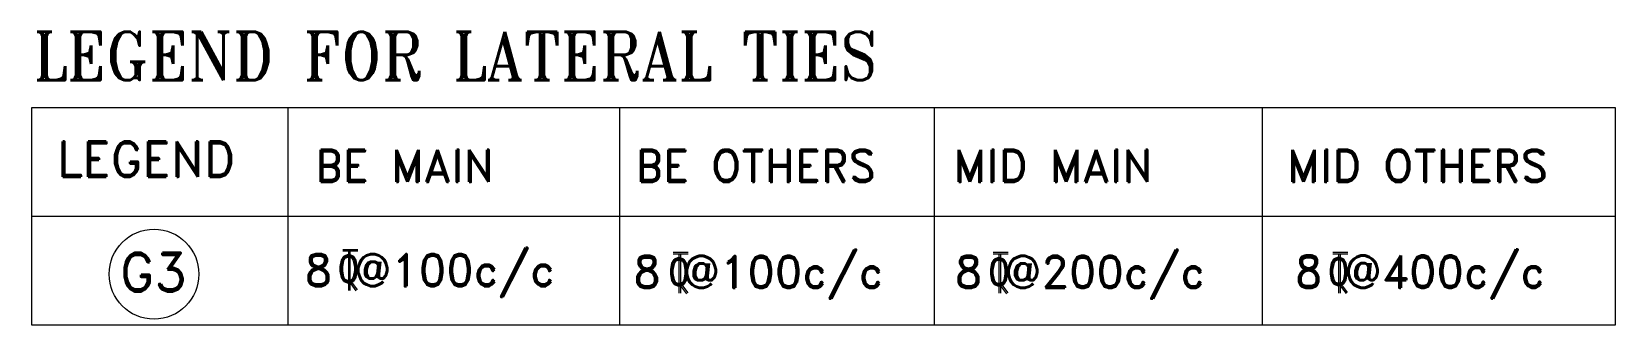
# Model space of a CAD drawing. Header units: millimetres. Extents: x 1363246 to 1691641, y -112430 to 78417.
# Drawn here: x 1628120 to 1640466, y -109569 to -107284 of the extents above; entities that cross this region are included whole.
import ezdxf

# ---------------------------------------------------------------- set-up
doc = ezdxf.new("R2010")
doc.units = ezdxf.units.MM
doc.header["$LTSCALE"] = 500
doc.header["$MEASUREMENT"] = 0
for name, color, linetype, lineweight in [('DIM1', 3, 'Continuous', 20), ('LINE', 7, 'Continuous', 13), ('TEXT', 7, 'Continuous', 13)]:
    doc.layers.add(name, color=color, linetype=linetype, lineweight=lineweight)
doc.layers.add('T', color=6, linetype='Continuous')
doc.styles.add('RAWAT', font='romand.shx', dxfattribs={"height": 115})
doc.styles.add('RD', font='romand.shx', dxfattribs={"height": 200})
doc.styles.add('RT', font='romant.shx', dxfattribs={"height": 8})

msp = doc.modelspace()

# ---------------------------------------------------------------- texts
at = {"layer": 'LINE', "color": 1, "style": 'RT', "width": 0.9}
msp.add_text('LEGEND FOR LATERAL TIES', height=376.667, dxfattribs=at).set_placement((1628133, -107660.6, 0))
at = {"layer": 'T', "style": 'RD'}
msp.add_text('LEGEND ', height=273.01, dxfattribs=at).set_placement((1628315, -108412.5, 0))
at = {"layer": 'TEXT', "style": 'RD'}
for s, height, p in [('BE MAIN', 250, (1630331.1, -108452.6, 7.7)), ('BE OTHERS', 250, (1632827.6, -108452.6, 7.7)), ('MID MAIN', 250, (1635305.1, -108452.6, 7.7)), ('MID OTHERS', 250, (1637906.1, -108452.6, 7.7)), ('G3', 300, (1628806.5, -109305.5, 0)), ('8 @100c/c', 250, (1630248.5, -109264.6, 7.7)), ('8 @100c/c', 250, (1632810.2, -109278.5, 0)), ('8 @200c/c', 250, (1635316.6, -109278.5, 0)), ('8 @400c/c', 250, (1637968.2, -109277, 0))]:
    msp.add_text(s, height=height, dxfattribs=at).set_placement(p)

# ---------------------------------------------------------------- blocks, each defined once
blk = doc.blocks.new('T')
at = {"layer": 'LINE'}
for p, q in [((-26.9, 78.8), (38.7, 78.8)), ((-26.9, 71.8), (38.7, 71.8)), ((-2.3, 70.1), (-2.3, -98.6)), ((4.7, 70.1), (4.7, -98.6)), ((1, -60.9), (30.5, -100.2)), ((6.6, -56.7), (36.1, -96))]:
    blk.add_line(p, q, dxfattribs=at)
at = {"layer": 'LINE', "style": 'RAWAT'}
blk.add_text('0', height=115, dxfattribs=at).set_placement((-50.5, -63))

# ---------------------------------------------------------------- linework, layer by layer
at = {"layer": 'LINE', "color": 4, "linetype": 'Continuous', "ltscale": 100}
for p, q in [((1628120.1, -109569.1, 0), (1628120.1, -107874.7, 0)), ((1628120.1, -107874.7, 0), (1640465.6, -107874.7, 0)), ((1630120.6, -109569.1, 0), (1630120.6, -107874.7, 0)), ((1632701.6, -107874.7, 0), (1632701.6, -109569.1, 0)), ((1635156.1, -107874.7, 0), (1635156.1, -109569.1, 0)), ((1637712.1, -107874.7, 0), (1637712.1, -109569.1, 0)), ((1640465.6, -107874.7, 0), (1640465.6, -109569.1, 0)), ((1640465.6, -108723.4, 0), (1628120.1, -108723.4, 0)), ((1640465.6, -109569.1, 0), (1628120.1, -109569.1, 0))]:
    msp.add_line(p, q, dxfattribs=at)
at = {"layer": 'LINE', "linetype": 'Continuous', "ltscale": 100}
msp.add_circle((1629073.8, -109171.1, 0), 349.9, dxfattribs=at)

# ---------------------------------------------------------------- block references
at = {"layer": 'DIM1', "xscale": 1.799985799007118, "yscale": 1.79998603509739, "zscale": 1.799985965442341}
for p in [(1630593.1, -109119.8, 7.7), (1633169.1, -109142.8, 0), (1635664, -109142.8, 0), (1638311.3, -109141.3, 0)]:
    msp.add_blockref('T', p, dxfattribs=at)

msp.set_redraw_order([(e.dxf.handle, doc.entitydb.next_handle()) for e in msp.query("TEXT MTEXT ATTDEF DIMENSION ARC_DIMENSION")])  # texts and dimensions are drawn at this point

doc.saveas('drawing.dxf')
